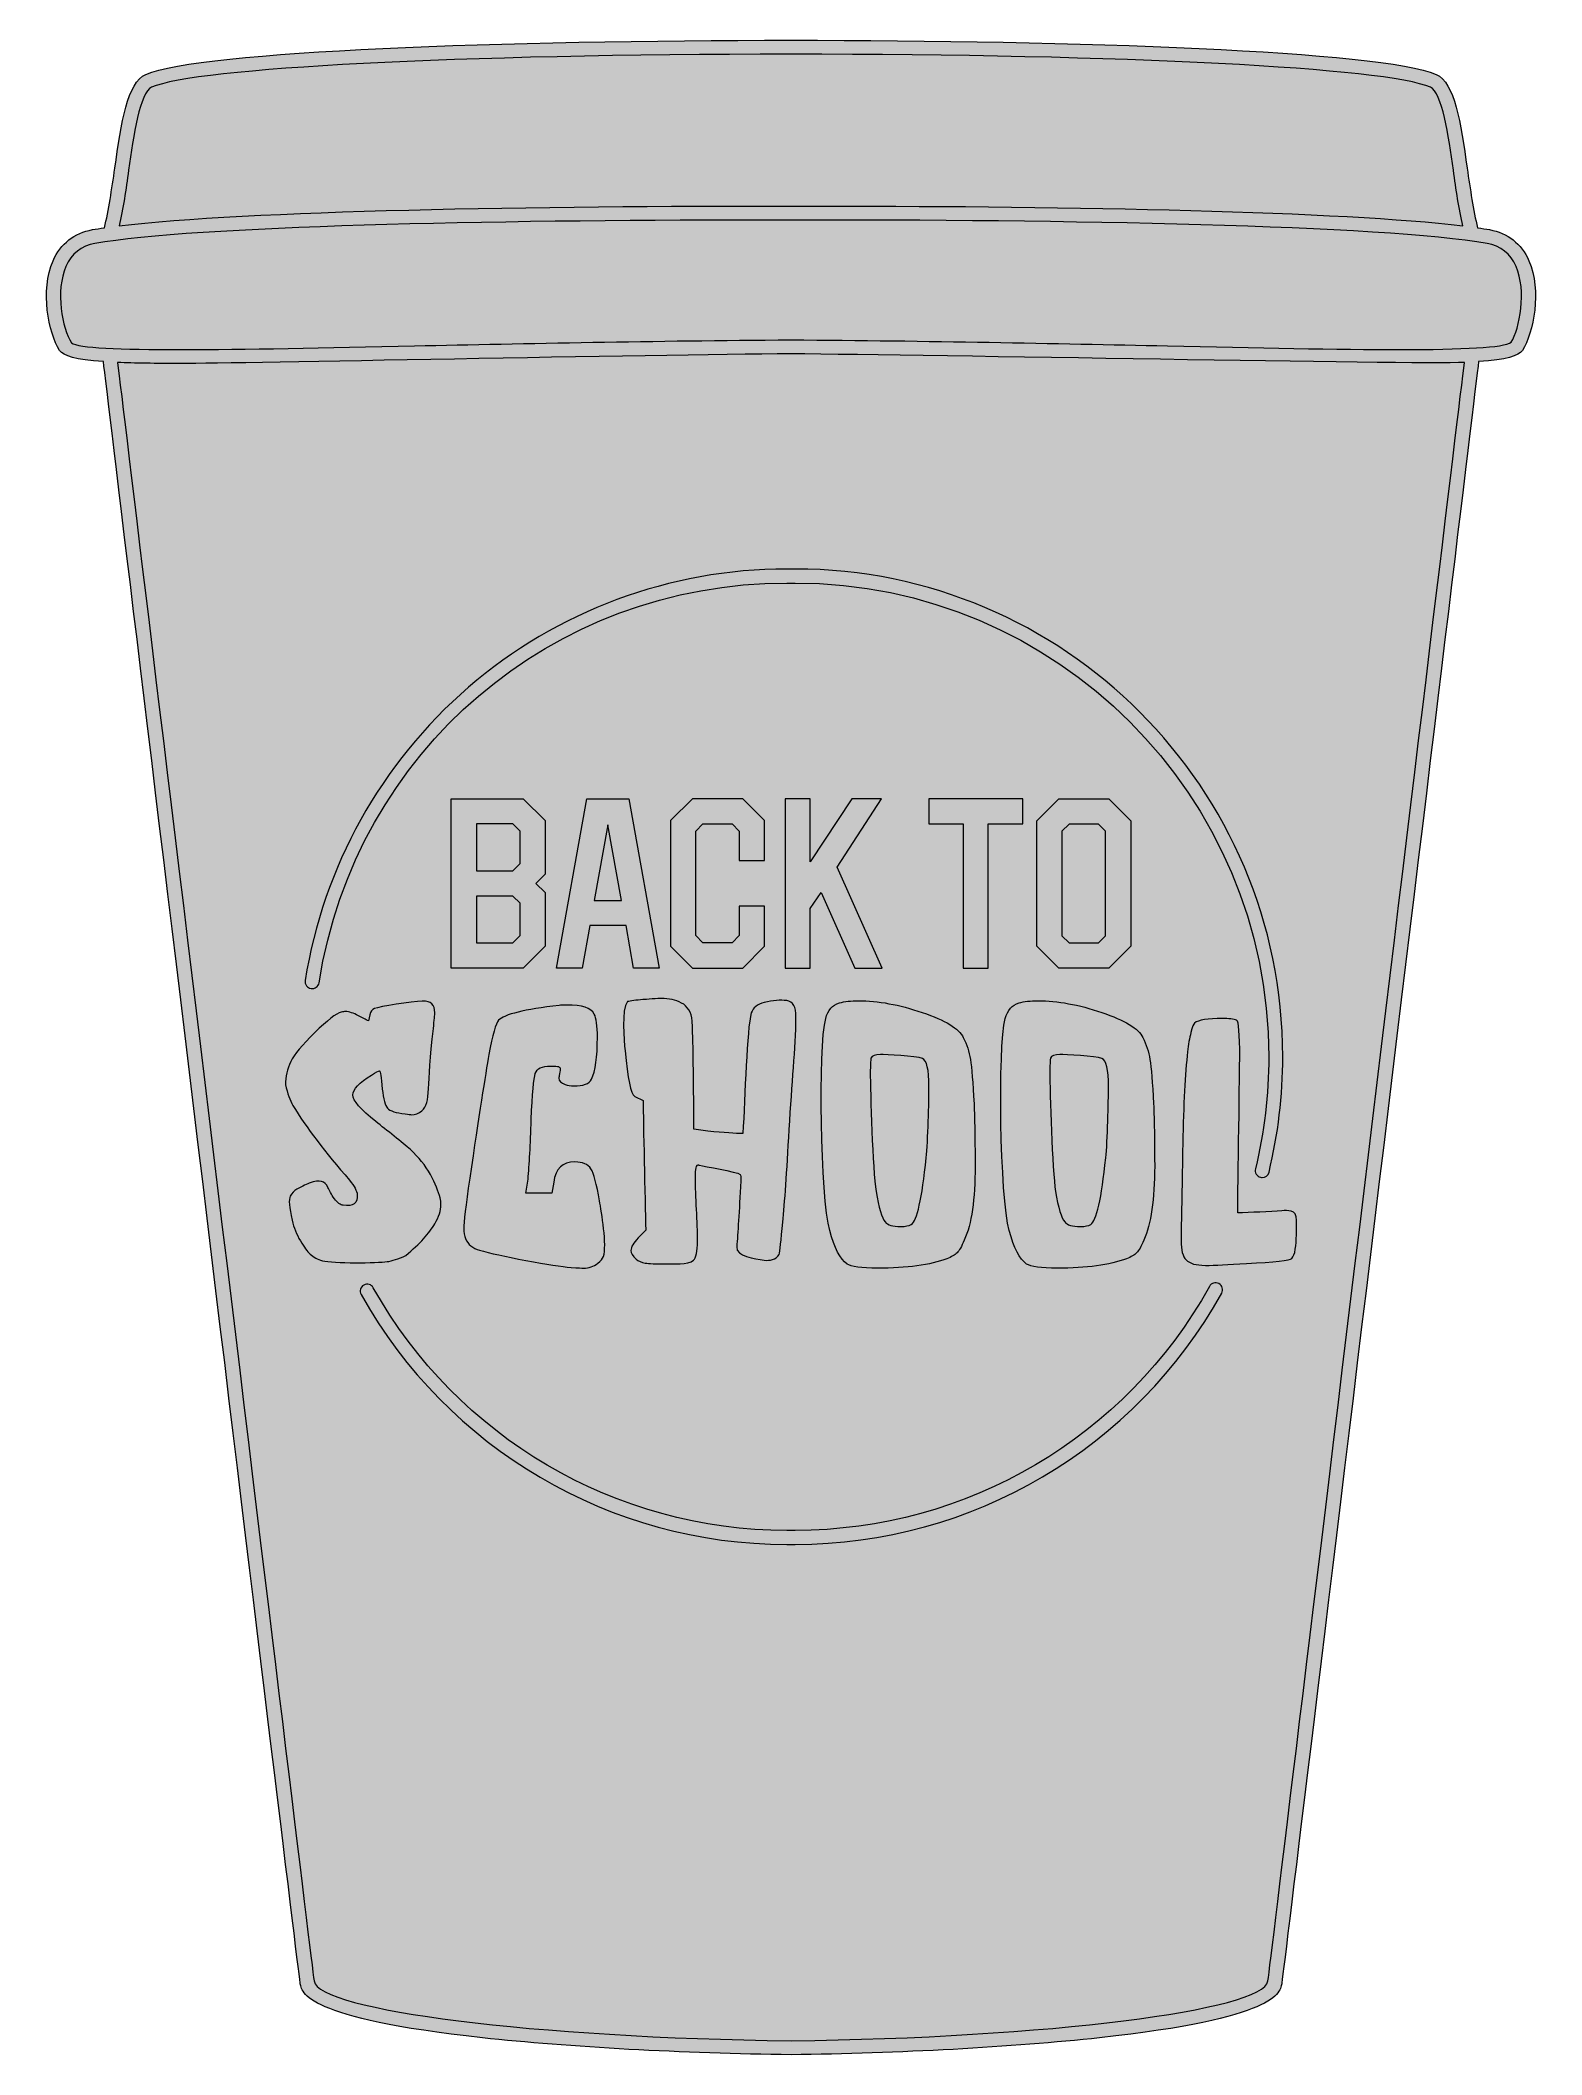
# Model space of a CAD drawing. Header units: inches. Extents: x -1.34 to 1.34, y -1.82 to 1.77.
import ezdxf

# ---------------------------------------------------------------- set-up
doc = ezdxf.new("R2010")
doc.units = ezdxf.units.IN
doc.header["$MEASUREMENT"] = 0
doc.layers.add('Design', color=7, linetype='Continuous', lineweight=0)

msp = doc.modelspace()

# ---------------------------------------------------------------- hatches: boundary and pattern name
at = {"layer": 'Design', "true_color": 0xf8e0c5, "transparency": 33554687}
h = msp.add_hatch(color=254, dxfattribs=at)
h.dxf.hatch_style = 2
edge = h.paths.add_edge_path()
edge.add_spline(control_points=[(1.3184, 1.3801), (1.305, 1.4108), (1.2807, 1.43), (1.2481, 1.4357), (1.2415, 1.4368), (1.2343, 1.4379), (1.2269, 1.439), (1.2191, 1.4698), (1.2136, 1.5081), (1.2082, 1.5454), (1.1965, 1.6274), (1.1863, 1.6982), (1.1526, 1.713), (1.0563, 1.7551), (0.5043, 1.774), (0, 1.774), (-0.5043, 1.774), (-1.0563, 1.7551), (-1.1526, 1.713), (-1.1863, 1.6982), (-1.1965, 1.6274), (-1.2082, 1.5454), (-1.2136, 1.5081), (-1.2191, 1.4698), (-1.2269, 1.439), (-1.2344, 1.4379), (-1.2415, 1.4368), (-1.2481, 1.4357), (-1.2807, 1.43), (-1.305, 1.4108), (-1.3184, 1.3801), (-1.3414, 1.3275), (-1.3271, 1.2514), (-1.3068, 1.2199), (-1.3002, 1.2098), (-1.2784, 1.2034), (-1.2286, 1.2), (-1.2126, 1.0673), (-0.8886, -1.6074), (-0.877, -1.6958), (-0.8747, -1.7133), (-0.8686, -1.7597), (-0.5513, -1.7941), (-0.3971, -1.8109), (-0.1911, -1.8222), (0.0001, -1.8243), (0.1911, -1.8222), (0.3971, -1.8109), (0.5513, -1.7941), (0.8686, -1.7597), (0.8747, -1.7133), (0.877, -1.6958), (0.8886, -1.6074), (1.2125, 1.067), (1.2286, 1.1999), (1.2785, 1.2034), (1.3002, 1.2098), (1.3068, 1.2199), (1.3271, 1.2514), (1.3414, 1.3275), (1.3184, 1.3801)], knot_values=[0, 0, 0, 0, 1, 1, 1, 2, 2, 2, 3, 3, 3, 4, 4, 4, 5, 5, 5, 6, 6, 6, 7, 7, 7, 8, 8, 8, 9, 9, 9, 10, 10, 10, 11, 11, 11, 12, 12, 12, 13, 13, 13, 14, 14, 14, 15, 15, 15, 16, 16, 16, 17, 17, 17, 18, 18, 18, 19, 19, 19, 20, 20, 20, 20], degree=3, periodic=0)
at = {"layer": 'Design', "true_color": 0x333333, "transparency": 33554687}
h = msp.add_hatch(color=250, dxfattribs=at)
h.dxf.hatch_style = 2
edge = h.paths.add_edge_path()
edge.add_spline(control_points=[(0.1429, -0.044), (0.1446, -0.0399), (0.1502, -0.0378), (0.1597, -0.0378), (0.168, -0.0378), (0.224, -0.0405), (0.2347, -0.0446), (0.2426, -0.0475), (0.2465, -0.0645), (0.2465, -0.0955), (0.2465, -0.1194), (0.2448, -0.1936), (0.2415, -0.2221), (0.2341, -0.2953), (0.2252, -0.335), (0.2149, -0.3412), (0.2107, -0.3437), (0.2045, -0.3449), (0.1963, -0.3449), (0.1818, -0.3449), (0.1725, -0.3422), (0.1684, -0.3368), (0.1622, -0.3298), (0.1567, -0.3116), (0.1519, -0.2823), (0.1458, -0.2443), (0.1417, -0.1042), (0.1417, -0.0682), (0.1417, -0.0545), (0.1421, -0.0465), (0.1429, -0.044)], knot_values=[0, 0, 0, 0, 1, 1, 1, 2, 2, 2, 3, 3, 3, 4, 4, 4, 5, 5, 5, 6, 6, 6, 7, 7, 7, 8, 8, 8, 9, 9, 9, 10, 10, 10, 10], degree=3, periodic=0)
edge = h.paths.add_edge_path()
edge.add_spline(control_points=[(0.1002, -0.4119), (0.1076, -0.4168), (0.1258, -0.4193), (0.1547, -0.4193), (0.2072, -0.4193), (0.2486, -0.4137), (0.2787, -0.4026), (0.287, -0.3993), (0.293, -0.3957), (0.2967, -0.392), (0.3004, -0.3883), (0.3048, -0.3807), (0.3097, -0.3691), (0.3226, -0.3406), (0.329, -0.2965), (0.329, -0.237), (0.329, -0.2184), (0.3283, -0.1494), (0.3271, -0.1259), (0.325, -0.0874), (0.3229, -0.0611), (0.3206, -0.0468), (0.3183, -0.0325), (0.3141, -0.0194), (0.3079, -0.0074), (0.3, 0.0087), (0.2755, 0.0237), (0.2344, 0.0375), (0.1933, 0.0514), (0.1553, 0.0583), (0.1206, 0.0583), (0.107, 0.0583), (0.0956, 0.0571), (0.0865, 0.0546), (0.0741, 0.0508), (0.066, 0.0416), (0.062, 0.0267), (0.0482, -0.0256), (0.0526, -0.2928), (0.0692, -0.3523), (0.0774, -0.3833), (0.0878, -0.4032), (0.1002, -0.4119)], knot_values=[0, 0, 0, 0, 1, 1, 1, 2, 2, 2, 3, 3, 3, 4, 4, 4, 5, 5, 5, 6, 6, 6, 7, 7, 7, 8, 8, 8, 9, 9, 9, 10, 10, 10, 11, 11, 11, 12, 12, 12, 13, 13, 13, 14, 14, 14, 14], degree=3, periodic=0)
edge = h.paths.add_edge_path()
edge.add_spline(control_points=[(0.0345, 0.1168), (0.0345, 0.1168), (-0.0104, 0.1168), (-0.0104, 0.1168), (-0.0104, 0.1168), (-0.0104, 0.4189), (-0.0104, 0.4189), (-0.0104, 0.4189), (0.0345, 0.4189), (0.0345, 0.4189), (0.0345, 0.4189), (0.0345, 0.3062), (0.0345, 0.3062), (0.0345, 0.3062), (0.1084, 0.4193), (0.1084, 0.4193), (0.1084, 0.4193), (0.1619, 0.4193), (0.1619, 0.4193), (0.1619, 0.4193), (0.0823, 0.2968), (0.0823, 0.2968), (0.0823, 0.2968), (0.1631, 0.1168), (0.1631, 0.1168), (0.1631, 0.1168), (0.1141, 0.1168), (0.1141, 0.1168), (0.1141, 0.1168), (0.0537, 0.2519), (0.0537, 0.2519), (0.0537, 0.2519), (0.0345, 0.2234), (0.0345, 0.2234), (0.0345, 0.2234), (0.0345, 0.1168), (0.0345, 0.1168)], knot_values=[0, 0, 0, 0, 1, 1, 1, 2, 2, 2, 3, 3, 3, 4, 4, 4, 5, 5, 5, 6, 6, 6, 7, 7, 7, 8, 8, 8, 9, 9, 9, 10, 10, 10, 11, 11, 11, 12, 12, 12, 12], degree=3, periodic=0)
edge = h.paths.add_edge_path()
edge.add_spline(control_points=[(-0.3516, 0.2377), (-0.3516, 0.2377), (-0.3271, 0.3728), (-0.3271, 0.3728), (-0.3271, 0.3728), (-0.303, 0.2377), (-0.303, 0.2377), (-0.303, 0.2377), (-0.3516, 0.2377), (-0.3516, 0.2377)], knot_values=[0, 0, 0, 0, 1, 1, 1, 2, 2, 2, 3, 3, 3, 3], degree=3, periodic=0)
edge = h.paths.add_edge_path()
edge.add_spline(control_points=[(-0.2813, 0.1168), (-0.2813, 0.1168), (-0.2356, 0.1168), (-0.2356, 0.1168), (-0.2356, 0.1168), (-0.2895, 0.4193), (-0.2895, 0.4193), (-0.2895, 0.4193), (-0.3646, 0.4193), (-0.3646, 0.4193), (-0.3646, 0.4193), (-0.4189, 0.1168), (-0.4189, 0.1168), (-0.4189, 0.1168), (-0.3732, 0.1168), (-0.3732, 0.1168), (-0.3732, 0.1168), (-0.3597, 0.1928), (-0.3597, 0.1928), (-0.3597, 0.1928), (-0.2948, 0.1928), (-0.2948, 0.1928), (-0.2948, 0.1928), (-0.2813, 0.1168), (-0.2813, 0.1168)], knot_values=[0, 0, 0, 0, 1, 1, 1, 2, 2, 2, 3, 3, 3, 4, 4, 4, 5, 5, 5, 6, 6, 6, 7, 7, 7, 8, 8, 8, 8], degree=3, periodic=0)
edge = h.paths.add_edge_path()
edge.add_spline(control_points=[(-0.0924, 0.3091), (-0.0924, 0.3091), (-0.0924, 0.3613), (-0.0924, 0.3613), (-0.0924, 0.3613), (-0.105, 0.3744), (-0.105, 0.3744), (-0.105, 0.3744), (-0.1573, 0.3744), (-0.1573, 0.3744), (-0.1573, 0.3744), (-0.1703, 0.3613), (-0.1703, 0.3613), (-0.1703, 0.3613), (-0.1703, 0.1748), (-0.1703, 0.1748), (-0.1703, 0.1748), (-0.1573, 0.1617), (-0.1573, 0.1617), (-0.1573, 0.1617), (-0.105, 0.1617), (-0.105, 0.1617), (-0.105, 0.1617), (-0.0924, 0.1748), (-0.0924, 0.1748), (-0.0924, 0.1748), (-0.0924, 0.227), (-0.0924, 0.227), (-0.0924, 0.227), (-0.0475, 0.227), (-0.0475, 0.227), (-0.0475, 0.227), (-0.0475, 0.156), (-0.0475, 0.156), (-0.0475, 0.156), (-0.0863, 0.1168), (-0.0863, 0.1168), (-0.0863, 0.1168), (-0.1761, 0.1168), (-0.1761, 0.1168), (-0.1761, 0.1168), (-0.2152, 0.156), (-0.2152, 0.156), (-0.2152, 0.156), (-0.2152, 0.3801), (-0.2152, 0.3801), (-0.2152, 0.3801), (-0.1761, 0.4193), (-0.1761, 0.4193), (-0.1761, 0.4193), (-0.0863, 0.4193), (-0.0863, 0.4193), (-0.0863, 0.4193), (-0.0475, 0.3801), (-0.0475, 0.3801), (-0.0475, 0.3801), (-0.0475, 0.3091), (-0.0475, 0.3091), (-0.0475, 0.3091), (-0.0924, 0.3091), (-0.0924, 0.3091)], knot_values=[0, 0, 0, 0, 1, 1, 1, 2, 2, 2, 3, 3, 3, 4, 4, 4, 5, 5, 5, 6, 6, 6, 7, 7, 7, 8, 8, 8, 9, 9, 9, 10, 10, 10, 11, 11, 11, 12, 12, 12, 13, 13, 13, 14, 14, 14, 15, 15, 15, 16, 16, 16, 17, 17, 17, 18, 18, 18, 19, 19, 19, 20, 20, 20, 20], degree=3, periodic=0)
edge = h.paths.add_edge_path()
edge.add_spline(control_points=[(-0.7218, -0.4077), (-0.7381, -0.41), (-0.8188, -0.4111), (-0.8374, -0.406), (-0.846, -0.4036), (-0.8533, -0.3997), (-0.8591, -0.3943), (-0.8641, -0.3896), (-0.87, -0.3816), (-0.8767, -0.3703), (-0.8834, -0.3591), (-0.8883, -0.3469), (-0.8914, -0.3338), (-0.8966, -0.3105), (-0.8977, -0.2961), (-0.8948, -0.2907), (-0.892, -0.2853), (-0.888, -0.2811), (-0.8829, -0.2783), (-0.8737, -0.2731), (-0.8635, -0.2684), (-0.8594, -0.2669), (-0.8429, -0.2609), (-0.8322, -0.2636), (-0.8273, -0.275), (-0.8252, -0.2809), (-0.8214, -0.2876), (-0.8157, -0.2952), (-0.8101, -0.3028), (-0.805, -0.3067), (-0.8004, -0.307), (-0.7821, -0.3098), (-0.7736, -0.3032), (-0.7749, -0.2875), (-0.7755, -0.2816), (-0.7802, -0.2731), (-0.7888, -0.2621), (-0.8324, -0.2125), (-0.8661, -0.168), (-0.89, -0.1286), (-0.8955, -0.1196), (-0.8999, -0.1074), (-0.9031, -0.0918), (-0.9031, -0.0774), (-0.9, -0.0635), (-0.8938, -0.0503), (-0.8881, -0.0379), (-0.8738, -0.0206), (-0.8511, 0.0015), (-0.8283, 0.0236), (-0.8126, 0.0357), (-0.8039, 0.0377), (-0.8006, 0.0386), (-0.7979, 0.039), (-0.7959, 0.039), (-0.7893, 0.039), (-0.7817, 0.0363), (-0.7729, 0.0315), (-0.767, 0.0283), (-0.7594, 0.0246), (-0.755, 0.0222), (-0.755, 0.0222), (-0.7525, 0.0334), (-0.7525, 0.0334), (-0.7512, 0.0392), (-0.7484, 0.0429), (-0.7441, 0.0446), (-0.7368, 0.0473), (-0.6762, 0.0576), (-0.6588, 0.0576), (-0.6506, 0.0576), (-0.6448, 0.056), (-0.6415, 0.0529), (-0.6382, 0.0498), (-0.6365, 0.0444), (-0.6365, 0.0365), (-0.6365, 0.0336), (-0.6374, 0.0243), (-0.639, 0.0086), (-0.652, -0.0967), (-0.6422, -0.1227), (-0.6595, -0.1384), (-0.6653, -0.1429), (-0.6715, -0.1452), (-0.6781, -0.1452), (-0.6797, -0.1452), (-0.6834, -0.1448), (-0.6892, -0.1439), (-0.7062, -0.1419), (-0.7167, -0.1385), (-0.7209, -0.1337), (-0.725, -0.1289), (-0.7284, -0.1175), (-0.7302, -0.0993), (-0.7322, -0.0778), (-0.7335, -0.067), (-0.7351, -0.067), (-0.7368, -0.067), (-0.7415, -0.0695), (-0.7494, -0.0745), (-0.7717, -0.0881), (-0.7829, -0.0999), (-0.7829, -0.1098), (-0.7829, -0.1197), (-0.7692, -0.1357), (-0.7419, -0.1576), (-0.7228, -0.1726), (-0.6941, -0.195), (-0.6801, -0.2076), (-0.6652, -0.221), (-0.6533, -0.2359), (-0.6444, -0.2521), (-0.6356, -0.2684), (-0.6297, -0.2823), (-0.6269, -0.2939), (-0.626, -0.2976), (-0.6256, -0.3015), (-0.6256, -0.3054), (-0.6256, -0.3163), (-0.6292, -0.3279), (-0.6364, -0.3401), (-0.6461, -0.3568), (-0.6633, -0.3756), (-0.688, -0.3966), (-0.7016, -0.4028), (-0.7129, -0.4065), (-0.7218, -0.4077)], knot_values=[0, 0, 0, 0, 1, 1, 1, 2, 2, 2, 3, 3, 3, 4, 4, 4, 5, 5, 5, 6, 6, 6, 7, 7, 7, 8, 8, 8, 9, 9, 9, 10, 10, 10, 11, 11, 11, 12, 12, 12, 13, 13, 13, 14, 14, 14, 15, 15, 15, 16, 16, 16, 17, 17, 17, 18, 18, 18, 19, 19, 19, 20, 20, 20, 21, 21, 21, 22, 22, 22, 23, 23, 23, 24, 24, 24, 25, 25, 25, 26, 26, 26, 27, 27, 27, 28, 28, 28, 29, 29, 29, 30, 30, 30, 31, 31, 31, 32, 32, 32, 33, 33, 33, 34, 34, 34, 35, 35, 35, 36, 36, 36, 37, 37, 37, 38, 38, 38, 39, 39, 39, 40, 40, 40, 41, 41, 41, 42, 42, 42, 42], degree=3, periodic=0)
edge = h.paths.add_edge_path()
edge.add_spline(control_points=[(0.4841, 0.3613), (0.4841, 0.3613), (0.4968, 0.374), (0.4968, 0.374), (0.4968, 0.374), (0.5495, 0.374), (0.5495, 0.374), (0.5495, 0.374), (0.5621, 0.3613), (0.5621, 0.3613), (0.5621, 0.3613), (0.5621, 0.1744), (0.5621, 0.1744), (0.5621, 0.1744), (0.5495, 0.1617), (0.5495, 0.1617), (0.5495, 0.1617), (0.4968, 0.1617), (0.4968, 0.1617), (0.4968, 0.1617), (0.4841, 0.1744), (0.4841, 0.1744), (0.4841, 0.1744), (0.4841, 0.3613), (0.4841, 0.3613)], knot_values=[0, 0, 0, 0, 1, 1, 1, 2, 2, 2, 3, 3, 3, 4, 4, 4, 5, 5, 5, 6, 6, 6, 7, 7, 7, 8, 8, 8, 8], degree=3, periodic=0)
edge = h.paths.add_edge_path()
edge.add_spline(control_points=[(0.5678, 0.1168), (0.5678, 0.1168), (0.607, 0.156), (0.607, 0.156), (0.607, 0.156), (0.607, 0.3797), (0.607, 0.3797), (0.607, 0.3797), (0.5678, 0.4189), (0.5678, 0.4189), (0.5678, 0.4189), (0.4784, 0.4189), (0.4784, 0.4189), (0.4784, 0.4189), (0.4392, 0.3797), (0.4392, 0.3797), (0.4392, 0.3797), (0.4392, 0.156), (0.4392, 0.156), (0.4392, 0.156), (0.4784, 0.1168), (0.4784, 0.1168), (0.4784, 0.1168), (0.5678, 0.1168), (0.5678, 0.1168)], knot_values=[0, 0, 0, 0, 1, 1, 1, 2, 2, 2, 3, 3, 3, 4, 4, 4, 5, 5, 5, 6, 6, 6, 7, 7, 7, 8, 8, 8, 8], degree=3, periodic=0)
edge = h.paths.add_edge_path()
edge.add_spline(control_points=[(0.3523, 0.1168), (0.3523, 0.1168), (0.3074, 0.1168), (0.3074, 0.1168), (0.3074, 0.1168), (0.3074, 0.3744), (0.3074, 0.3744), (0.3074, 0.3744), (0.2462, 0.3744), (0.2462, 0.3744), (0.2462, 0.3744), (0.2462, 0.4193), (0.2462, 0.4193), (0.2462, 0.4193), (0.414, 0.4193), (0.414, 0.4193), (0.414, 0.4193), (0.414, 0.3744), (0.414, 0.3744), (0.414, 0.3744), (0.3523, 0.3744), (0.3523, 0.3744), (0.3523, 0.3744), (0.3523, 0.1168), (0.3523, 0.1168)], knot_values=[0, 0, 0, 0, 1, 1, 1, 2, 2, 2, 3, 3, 3, 4, 4, 4, 5, 5, 5, 6, 6, 6, 7, 7, 7, 8, 8, 8, 8], degree=3, periodic=0)
edge = h.paths.add_edge_path()
edge.add_spline(control_points=[(0.4638, -0.044), (0.4654, -0.0399), (0.471, -0.0378), (0.4805, -0.0378), (0.4888, -0.0378), (0.5449, -0.0405), (0.5555, -0.0446), (0.5634, -0.0475), (0.5673, -0.0645), (0.5673, -0.0955), (0.5673, -0.1194), (0.5657, -0.1936), (0.5624, -0.2221), (0.5549, -0.2953), (0.546, -0.335), (0.5357, -0.3412), (0.5316, -0.3437), (0.5254, -0.3449), (0.5171, -0.3449), (0.5026, -0.3449), (0.4933, -0.3422), (0.4892, -0.3368), (0.483, -0.3298), (0.4775, -0.3116), (0.4728, -0.2823), (0.4666, -0.2443), (0.4625, -0.1042), (0.4625, -0.0682), (0.4625, -0.0545), (0.463, -0.0465), (0.4638, -0.044)], knot_values=[0, 0, 0, 0, 1, 1, 1, 2, 2, 2, 3, 3, 3, 4, 4, 4, 5, 5, 5, 6, 6, 6, 7, 7, 7, 8, 8, 8, 9, 9, 9, 10, 10, 10, 10], degree=3, periodic=0)
edge = h.paths.add_edge_path()
edge.add_spline(control_points=[(0.421, -0.4119), (0.4284, -0.4168), (0.4466, -0.4193), (0.4756, -0.4193), (0.5281, -0.4193), (0.5694, -0.4137), (0.5996, -0.4026), (0.6078, -0.3993), (0.6138, -0.3957), (0.6176, -0.392), (0.6213, -0.3883), (0.6256, -0.3807), (0.6306, -0.3691), (0.6434, -0.3406), (0.6498, -0.2965), (0.6498, -0.237), (0.6498, -0.2184), (0.6492, -0.1494), (0.6479, -0.1259), (0.6459, -0.0874), (0.6437, -0.0611), (0.6414, -0.0468), (0.6392, -0.0325), (0.6349, -0.0194), (0.6287, -0.0074), (0.6209, 0.0087), (0.5964, 0.0237), (0.5552, 0.0375), (0.5141, 0.0514), (0.4762, 0.0583), (0.4415, 0.0583), (0.4278, 0.0583), (0.4165, 0.0571), (0.4074, 0.0546), (0.395, 0.0508), (0.3868, 0.0416), (0.3829, 0.0267), (0.3691, -0.0256), (0.3734, -0.2928), (0.39, -0.3523), (0.3983, -0.3833), (0.4086, -0.4032), (0.421, -0.4119)], knot_values=[0, 0, 0, 0, 1, 1, 1, 2, 2, 2, 3, 3, 3, 4, 4, 4, 5, 5, 5, 6, 6, 6, 7, 7, 7, 8, 8, 8, 9, 9, 9, 10, 10, 10, 11, 11, 11, 12, 12, 12, 13, 13, 13, 14, 14, 14, 14], degree=3, periodic=0)
edge = h.paths.add_edge_path()
edge.add_spline(control_points=[(0.9031, -0.3338), (0.9031, -0.3503), (0.9035, -0.3702), (0.9011, -0.3853), (0.8998, -0.3937), (0.8977, -0.3992), (0.8951, -0.4019), (0.8917, -0.4052), (0.8646, -0.4083), (0.8136, -0.4112), (0.7481, -0.4144), (0.7197, -0.4186), (0.7059, -0.4044), (0.7, -0.3983), (0.697, -0.3871), (0.6969, -0.3707), (0.6969, -0.369), (0.697, -0.3673), (0.697, -0.3655), (0.6977, -0.3242), (0.6987, -0.268), (0.7, -0.1971), (0.7014, -0.1262), (0.7042, -0.0714), (0.7086, -0.0328), (0.71, -0.02), (0.712, -0.0086), (0.7145, 0.0015), (0.717, 0.0115), (0.7193, 0.0172), (0.7212, 0.0185), (0.7279, 0.0239), (0.7444, 0.0266), (0.7708, 0.0266), (0.7824, 0.0266), (0.7909, 0.0255), (0.7963, 0.0235), (0.8, 0.0214), (0.8018, -0.0007), (0.8018, -0.0429), (0.8018, -0.0511), (0.7987, -0.2779), (0.7981, -0.3206), (0.8201, -0.3198), (0.8557, -0.3184), (0.8773, -0.3169), (0.8822, -0.3162), (0.8877, -0.3165), (0.8939, -0.3176), (0.9, -0.3188), (0.9031, -0.3242), (0.9031, -0.3338)], knot_values=[0, 0, 0, 0, 1, 1, 1, 2, 2, 2, 3, 3, 3, 4, 4, 4, 5, 5, 5, 6, 6, 6, 7, 7, 7, 8, 8, 8, 9, 9, 9, 10, 10, 10, 11, 11, 11, 12, 12, 12, 13, 13, 13, 14, 14, 14, 15, 15, 15, 16, 16, 16, 17, 17, 17, 17], degree=3, periodic=0)
edge = h.paths.add_edge_path()
edge.add_spline(control_points=[(-0.4842, 0.3034), (-0.4842, 0.3034), (-0.4972, 0.2903), (-0.4972, 0.2903), (-0.4972, 0.2903), (-0.5621, 0.2903), (-0.5621, 0.2903), (-0.5621, 0.2903), (-0.5621, 0.3744), (-0.5621, 0.3744), (-0.5621, 0.3744), (-0.4972, 0.3744), (-0.4972, 0.3744), (-0.4972, 0.3744), (-0.4842, 0.3613), (-0.4842, 0.3613), (-0.4842, 0.3613), (-0.4842, 0.3034), (-0.4842, 0.3034)], knot_values=[0, 0, 0, 0, 1, 1, 1, 2, 2, 2, 3, 3, 3, 4, 4, 4, 5, 5, 5, 6, 6, 6, 6], degree=3, periodic=0)
edge = h.paths.add_edge_path()
edge.add_spline(control_points=[(-0.4842, 0.1748), (-0.4842, 0.1748), (-0.4972, 0.1617), (-0.4972, 0.1617), (-0.4972, 0.1617), (-0.5621, 0.1617), (-0.5621, 0.1617), (-0.5621, 0.1617), (-0.5621, 0.2454), (-0.5621, 0.2454), (-0.5621, 0.2454), (-0.4972, 0.2454), (-0.4972, 0.2454), (-0.4972, 0.2454), (-0.4842, 0.2328), (-0.4842, 0.2328), (-0.4842, 0.2328), (-0.4842, 0.1748), (-0.4842, 0.1748)], knot_values=[0, 0, 0, 0, 1, 1, 1, 2, 2, 2, 3, 3, 3, 4, 4, 4, 5, 5, 5, 6, 6, 6, 6], degree=3, periodic=0)
edge = h.paths.add_edge_path()
edge.add_spline(control_points=[(-0.4393, 0.3801), (-0.4393, 0.3801), (-0.4785, 0.4191), (-0.4785, 0.4191), (-0.4785, 0.4191), (-0.607, 0.4191), (-0.607, 0.4191), (-0.607, 0.4191), (-0.607, 0.1168), (-0.607, 0.1168), (-0.607, 0.1168), (-0.4785, 0.1168), (-0.4785, 0.1168), (-0.4785, 0.1168), (-0.4393, 0.156), (-0.4393, 0.156), (-0.4393, 0.156), (-0.4393, 0.2515), (-0.4393, 0.2515), (-0.4393, 0.2515), (-0.456, 0.2679), (-0.456, 0.2679), (-0.456, 0.2679), (-0.4393, 0.2846), (-0.4393, 0.2846), (-0.4393, 0.2846), (-0.4393, 0.3801), (-0.4393, 0.3801)], knot_values=[0, 0, 0, 0, 1, 1, 1, 2, 2, 2, 3, 3, 3, 4, 4, 4, 5, 5, 5, 6, 6, 6, 7, 7, 7, 8, 8, 8, 9, 9, 9, 9], degree=3, periodic=0)
edge = h.paths.add_edge_path()
edge.add_spline(control_points=[(-0.0969, -0.3811), (-0.0952, -0.3579), (-0.0927, -0.3188), (-0.0895, -0.2636), (-0.0895, -0.2566), (-0.0899, -0.2526), (-0.0907, -0.2518), (-0.0969, -0.2472), (-0.1557, -0.2375), (-0.1633, -0.2351), (-0.1633, -0.2351), (-0.1645, -0.2351), (-0.1645, -0.2351), (-0.1649, -0.2349), (-0.1654, -0.2346), (-0.1657, -0.2345), (-0.169, -0.2345), (-0.1707, -0.2419), (-0.1707, -0.2568), (-0.1707, -0.2899), (-0.167, -0.339), (-0.167, -0.3709), (-0.167, -0.3895), (-0.1695, -0.4009), (-0.1744, -0.4053), (-0.1834, -0.4131), (-0.2113, -0.4118), (-0.224, -0.4118), (-0.2418, -0.4118), (-0.254, -0.4113), (-0.2606, -0.4102), (-0.2672, -0.4092), (-0.2726, -0.4068), (-0.2767, -0.4031), (-0.2829, -0.3973), (-0.286, -0.3922), (-0.286, -0.3876), (-0.286, -0.3814), (-0.2817, -0.374), (-0.273, -0.3653), (-0.273, -0.3653), (-0.2594, -0.3516), (-0.2594, -0.3516), (-0.2612, -0.2942), (-0.2637, -0.1588), (-0.2643, -0.1197), (-0.2643, -0.1197), (-0.2792, -0.1129), (-0.2792, -0.1129), (-0.2861, -0.1079), (-0.2919, -0.0806), (-0.2965, -0.031), (-0.2982, -0.0134), (-0.3034, 0.0433), (-0.2923, 0.0567), (-0.2862, 0.0581), (-0.2769, 0.0593), (-0.2646, 0.0603), (-0.2593, 0.0607), (-0.2368, 0.0625), (-0.2315, 0.0625), (-0.2182, 0.0625), (-0.2062, 0.0598), (-0.1955, 0.0543), (-0.1848, 0.0488), (-0.1783, 0.0379), (-0.1763, 0.0218), (-0.1747, -0.0318), (-0.1741, -0.0641), (-0.1735, -0.171), (-0.1735, -0.171), (-0.1484, -0.1749), (-0.1484, -0.1749), (-0.1197, -0.1775), (-0.099, -0.1788), (-0.0861, -0.1788), (-0.0818, -0.1138), (-0.0793, 0.0079), (-0.0709, 0.0365), (-0.068, 0.046), (-0.0603, 0.0522), (-0.0479, 0.0551), (-0.0322, 0.059), (-0.0188, 0.0602), (-0.0077, 0.0586), (0.0035, 0.057), (0.009, 0.0473), (0.0088, 0.0294), (0.0084, -0.029), (0.0016, -0.086), (-0.0032, -0.1719), (-0.0075, -0.2486), (-0.0113, -0.3036), (-0.0146, -0.3369), (-0.0178, -0.3703), (-0.0201, -0.3896), (-0.0213, -0.395), (-0.0274, -0.4042), (-0.0371, -0.4064), (-0.0479, -0.405), (-0.0648, -0.403), (-0.0985, -0.398), (-0.0969, -0.3811)], knot_values=[0, 0, 0, 0, 1, 1, 1, 2, 2, 2, 3, 3, 3, 4, 4, 4, 5, 5, 5, 6, 6, 6, 7, 7, 7, 8, 8, 8, 9, 9, 9, 10, 10, 10, 11, 11, 11, 12, 12, 12, 13, 13, 13, 14, 14, 14, 15, 15, 15, 16, 16, 16, 17, 17, 17, 18, 18, 18, 19, 19, 19, 20, 20, 20, 21, 21, 21, 22, 22, 22, 23, 23, 23, 24, 24, 24, 25, 25, 25, 26, 26, 26, 27, 27, 27, 28, 28, 28, 29, 29, 29, 30, 30, 30, 31, 31, 31, 32, 32, 32, 33, 33, 33, 34, 34, 34, 34], degree=3, periodic=0)
edge = h.paths.add_edge_path()
edge.add_spline(control_points=[(-0.5815, -0.3666), (-0.5837, -0.3613), (-0.5846, -0.3552), (-0.5846, -0.3486), (-0.5846, -0.3379), (-0.5811, -0.3079), (-0.5741, -0.2587), (-0.5576, -0.1467), (-0.5461, -0.073), (-0.5397, -0.0377), (-0.5333, -0.0023), (-0.5276, 0.018), (-0.5226, 0.0234), (-0.5123, 0.0341), (-0.4761, 0.043), (-0.4141, 0.0501), (-0.4112, 0.0505), (-0.4067, 0.0507), (-0.4005, 0.0507), (-0.3732, 0.0507), (-0.3569, 0.0453), (-0.3515, 0.0345), (-0.3478, 0.0275), (-0.3459, 0.0137), (-0.3459, -0.007), (-0.3459, -0.0421), (-0.3491, -0.0673), (-0.3565, -0.082), (-0.3604, -0.09), (-0.3711, -0.0938), (-0.3881, -0.0938), (-0.3939, -0.0938), (-0.399, -0.093), (-0.4036, -0.0913), (-0.411, -0.0884), (-0.4147, -0.0847), (-0.4147, -0.0802), (-0.4147, -0.0789), (-0.4143, -0.0762), (-0.4135, -0.0721), (-0.4127, -0.0671), (-0.4123, -0.0644), (-0.4123, -0.064), (-0.4123, -0.0616), (-0.4133, -0.06), (-0.4154, -0.0594), (-0.4174, -0.0588), (-0.4222, -0.0585), (-0.4296, -0.0585), (-0.4449, -0.0585), (-0.454, -0.0628), (-0.4569, -0.0715), (-0.4598, -0.0802), (-0.4623, -0.1076), (-0.4643, -0.1539), (-0.4656, -0.199), (-0.4674, -0.2345), (-0.4699, -0.2606), (-0.4699, -0.2606), (-0.4737, -0.2854), (-0.4737, -0.2854), (-0.4737, -0.2854), (-0.4271, -0.2854), (-0.4271, -0.2854), (-0.4271, -0.2854), (-0.424, -0.2655), (-0.424, -0.2655), (-0.4207, -0.2416), (-0.4081, -0.2296), (-0.3862, -0.2296), (-0.3722, -0.2296), (-0.3626, -0.2337), (-0.3574, -0.242), (-0.3522, -0.2503), (-0.3472, -0.2693), (-0.3422, -0.299), (-0.3388, -0.3191), (-0.3284, -0.3792), (-0.3351, -0.3982), (-0.3365, -0.4024), (-0.3399, -0.4065), (-0.3453, -0.4106), (-0.3527, -0.4164), (-0.3612, -0.4193), (-0.3707, -0.4193), (-0.3732, -0.4193), (-0.3806, -0.4189), (-0.393, -0.4181), (-0.4096, -0.4168), (-0.4364, -0.4127), (-0.4737, -0.4057), (-0.5108, -0.3986), (-0.5385, -0.3924), (-0.5567, -0.3871), (-0.5687, -0.3838), (-0.5772, -0.3771), (-0.5815, -0.3666)], knot_values=[0, 0, 0, 0, 1, 1, 1, 2, 2, 2, 3, 3, 3, 4, 4, 4, 5, 5, 5, 6, 6, 6, 7, 7, 7, 8, 8, 8, 9, 9, 9, 10, 10, 10, 11, 11, 11, 12, 12, 12, 13, 13, 13, 14, 14, 14, 15, 15, 15, 16, 16, 16, 17, 17, 17, 18, 18, 18, 19, 19, 19, 20, 20, 20, 21, 21, 21, 22, 22, 22, 23, 23, 23, 24, 24, 24, 25, 25, 25, 26, 26, 26, 27, 27, 27, 28, 28, 28, 29, 29, 29, 30, 30, 30, 31, 31, 31, 32, 32, 32, 32], degree=3, periodic=0)
edge = h.paths.add_edge_path()
edge.add_spline(control_points=[(-0.868, 0.0945), (-0.8362, 0.2973), (-0.7326, 0.4833), (-0.5763, 0.6182), (-0.4183, 0.7545), (-0.2163, 0.8295), (-0.0074, 0.8295), (-0.0074, 0.8295), (0.0074, 0.8295), (0.0074, 0.8295), (0.4878, 0.8295), (0.8786, 0.4387), (0.8786, -0.0416), (0.8786, -0.1113), (0.8703, -0.1807), (0.8541, -0.2478), (0.8527, -0.2536), (0.8475, -0.2574), (0.8419, -0.2574), (0.8409, -0.2574), (0.8399, -0.2573), (0.839, -0.257), (0.8322, -0.2554), (0.8281, -0.2487), (0.8298, -0.2419), (0.8456, -0.1768), (0.8536, -0.1094), (0.8536, -0.0416), (0.8536, 0.425), (0.474, 0.8045), (0.0074, 0.8045), (0.0074, 0.8045), (-0.0074, 0.8045), (-0.0074, 0.8045), (-0.4269, 0.8045), (-0.7784, 0.5043), (-0.8433, 0.0906), (-0.8444, 0.0838), (-0.8508, 0.0791), (-0.8576, 0.0802), (-0.8644, 0.0813), (-0.8691, 0.0877), (-0.868, 0.0945)], knot_values=[0, 0, 0, 0, 1, 1, 1, 2, 2, 2, 3, 3, 3, 4, 4, 4, 5, 5, 5, 6, 6, 6, 7, 7, 7, 8, 8, 8, 9, 9, 9, 10, 10, 10, 11, 11, 11, 12, 12, 12, 13, 13, 13, 14, 14, 14, 14], degree=3, periodic=0)
edge = h.paths.add_edge_path()
edge.add_spline(control_points=[(0.7696, -0.464), (0.6158, -0.7408), (0.3238, -0.9128), (0.0074, -0.9128), (0.0074, -0.9128), (-0.0074, -0.9128), (-0.0074, -0.9128), (-0.3226, -0.9128), (-0.614, -0.7418), (-0.7681, -0.4666), (-0.7715, -0.4606), (-0.7693, -0.4529), (-0.7633, -0.4496), (-0.7573, -0.4462), (-0.7497, -0.4483), (-0.7463, -0.4544), (-0.5966, -0.7217), (-0.3135, -0.8878), (-0.0074, -0.8878), (-0.0074, -0.8878), (0.0074, -0.8878), (0.0074, -0.8878), (0.3147, -0.8878), (0.5984, -0.7208), (0.7477, -0.4519), (0.7511, -0.4458), (0.7586, -0.4436), (0.7647, -0.447), (0.7707, -0.4503), (0.7729, -0.458), (0.7696, -0.464)], knot_values=[0, 0, 0, 0, 1, 1, 1, 2, 2, 2, 3, 3, 3, 4, 4, 4, 5, 5, 5, 6, 6, 6, 7, 7, 7, 8, 8, 8, 9, 9, 9, 10, 10, 10, 10], degree=3, periodic=0)
edge = h.paths.add_edge_path()
edge.add_spline(control_points=[(1.2866, 1.2345), (1.2621, 1.2153), (0.9889, 1.2212), (0.6726, 1.2281), (0.4731, 1.2324), (0.2471, 1.2373), (-0.0001, 1.2388), (-0.2471, 1.2373), (-0.4731, 1.2324), (-0.6726, 1.2281), (-0.9889, 1.2212), (-1.262, 1.2153), (-1.2858, 1.2335), (-1.3023, 1.259), (-1.3146, 1.3265), (-1.2955, 1.3701), (-1.2855, 1.393), (-1.2681, 1.4068), (-1.2437, 1.411), (-1.0669, 1.442), (-0.5312, 1.4528), (-0.0654, 1.4528), (-0.0654, 1.4528), (0, 1.4528), (0, 1.4528), (0.48, 1.4538), (1.0586, 1.4434), (1.2437, 1.411), (1.2681, 1.4068), (1.2855, 1.393), (1.2955, 1.3701), (1.3146, 1.3265), (1.3023, 1.259), (1.2866, 1.2345)], knot_values=[0, 0, 0, 0, 1, 1, 1, 2, 2, 2, 3, 3, 3, 4, 4, 4, 5, 5, 5, 6, 6, 6, 7, 7, 7, 8, 8, 8, 9, 9, 9, 10, 10, 10, 11, 11, 11, 11], degree=3, periodic=0)
edge = h.paths.add_edge_path()
edge.add_spline(control_points=[(0.8522, -1.6925), (0.8453, -1.7453), (0.4549, -1.7942), (0.0001, -1.7993), (-0.4549, -1.7942), (-0.8453, -1.7453), (-0.8522, -1.6925), (-0.8637, -1.6051), (-1.1816, 1.0196), (-1.2033, 1.1985), (-1.1733, 1.1972), (-1.1357, 1.1966), (-1.0885, 1.1966), (-0.9932, 1.1966), (-0.2467, 1.2123), (-0.0001, 1.2138), (0.2467, 1.2123), (1.113, 1.1945), (1.2033, 1.1985), (1.1816, 1.0197), (0.8637, -1.6051), (0.8522, -1.6925)], knot_values=[0, 0, 0, 0, 1, 1, 1, 2, 2, 2, 3, 3, 3, 4, 4, 4, 5, 5, 5, 6, 6, 6, 7, 7, 7, 7], degree=3, periodic=0)
edge = h.paths.add_edge_path()
edge.add_spline(control_points=[(-1.1835, 1.5418), (-1.1746, 1.6038), (-1.1636, 1.6809), (-1.1426, 1.6901), (-1.0633, 1.7247), (-0.5935, 1.749), (0, 1.749), (0.5935, 1.749), (1.0633, 1.7247), (1.1426, 1.6901), (1.1636, 1.6809), (1.1746, 1.6038), (1.1835, 1.5418), (1.1884, 1.5077), (1.1934, 1.4726), (1.2003, 1.4425), (0.9869, 1.4685), (0.496, 1.4778), (0.0651, 1.4778), (0.0651, 1.4778), (0, 1.4778), (0, 1.4778), (-0.4455, 1.4788), (-0.976, 1.4698), (-1.2003, 1.4425), (-1.1934, 1.4726), (-1.1884, 1.5077), (-1.1835, 1.5418)], knot_values=[0, 0, 0, 0, 1, 1, 1, 2, 2, 2, 3, 3, 3, 4, 4, 4, 5, 5, 5, 6, 6, 6, 7, 7, 7, 8, 8, 8, 9, 9, 9, 9], degree=3, periodic=0)
edge = h.paths.add_edge_path()
edge.add_spline(control_points=[(1.3184, 1.3801), (1.305, 1.4108), (1.2807, 1.43), (1.2481, 1.4357), (1.2415, 1.4368), (1.2343, 1.4379), (1.2269, 1.439), (1.2191, 1.4698), (1.2136, 1.5081), (1.2082, 1.5454), (1.1965, 1.6274), (1.1863, 1.6982), (1.1526, 1.713), (1.0563, 1.7551), (0.5043, 1.774), (0, 1.774), (-0.5043, 1.774), (-1.0563, 1.7551), (-1.1526, 1.713), (-1.1863, 1.6982), (-1.1965, 1.6274), (-1.2082, 1.5454), (-1.2136, 1.5081), (-1.2191, 1.4698), (-1.2269, 1.439), (-1.2344, 1.4379), (-1.2415, 1.4368), (-1.2481, 1.4357), (-1.2807, 1.43), (-1.305, 1.4108), (-1.3184, 1.3801), (-1.3414, 1.3275), (-1.3271, 1.2514), (-1.3068, 1.2199), (-1.3002, 1.2098), (-1.2784, 1.2034), (-1.2286, 1.2), (-1.2126, 1.0673), (-0.8886, -1.6074), (-0.877, -1.6958), (-0.8747, -1.7133), (-0.8686, -1.7597), (-0.5513, -1.7941), (-0.3971, -1.8109), (-0.1911, -1.8222), (0.0001, -1.8243), (0.1911, -1.8222), (0.3971, -1.8109), (0.5513, -1.7941), (0.8686, -1.7597), (0.8747, -1.7133), (0.877, -1.6958), (0.8886, -1.6074), (1.2125, 1.067), (1.2286, 1.1999), (1.2785, 1.2034), (1.3002, 1.2098), (1.3068, 1.2199), (1.3271, 1.2514), (1.3414, 1.3275), (1.3184, 1.3801)], knot_values=[0, 0, 0, 0, 1, 1, 1, 2, 2, 2, 3, 3, 3, 4, 4, 4, 5, 5, 5, 6, 6, 6, 7, 7, 7, 8, 8, 8, 9, 9, 9, 10, 10, 10, 11, 11, 11, 12, 12, 12, 13, 13, 13, 14, 14, 14, 15, 15, 15, 16, 16, 16, 17, 17, 17, 18, 18, 18, 19, 19, 19, 20, 20, 20, 20], degree=3, periodic=0)

# ---------------------------------------------------------------- linework, layer by layer
at = {"layer": 'Design'}
for points, knots in [([(1.3184, 1.3801), (1.305, 1.4108), (1.2807, 1.43), (1.2481, 1.4357), (1.2415, 1.4368), (1.2343, 1.4379), (1.2269, 1.439), (1.2191, 1.4698), (1.2136, 1.5081), (1.2082, 1.5454), (1.1965, 1.6274), (1.1863, 1.6982), (1.1526, 1.713), (1.0563, 1.7551), (0.5043, 1.774), (0, 1.774), (-0.5043, 1.774), (-1.0563, 1.7551), (-1.1526, 1.713), (-1.1863, 1.6982), (-1.1965, 1.6274), (-1.2082, 1.5454), (-1.2136, 1.5081), (-1.2191, 1.4698), (-1.2269, 1.439), (-1.2344, 1.4379), (-1.2415, 1.4368), (-1.2481, 1.4357), (-1.2807, 1.43), (-1.305, 1.4108), (-1.3184, 1.3801), (-1.3414, 1.3275), (-1.3271, 1.2514), (-1.3068, 1.2199), (-1.3002, 1.2098), (-1.2784, 1.2034), (-1.2286, 1.2), (-1.2126, 1.0673), (-0.8886, -1.6074), (-0.877, -1.6958), (-0.8747, -1.7133), (-0.8686, -1.7597), (-0.5513, -1.7941), (-0.3971, -1.8109), (-0.1911, -1.8222), (0.0001, -1.8243), (0.1911, -1.8222), (0.3971, -1.8109), (0.5513, -1.7941), (0.8686, -1.7597), (0.8747, -1.7133), (0.877, -1.6958), (0.8886, -1.6074), (1.2125, 1.067), (1.2286, 1.1999), (1.2785, 1.2034), (1.3002, 1.2098), (1.3068, 1.2199), (1.3271, 1.2514), (1.3414, 1.3275), (1.3184, 1.3801)], [0, 0, 0, 0, 1, 1, 1, 2, 2, 2, 3, 3, 3, 4, 4, 4, 5, 5, 5, 6, 6, 6, 7, 7, 7, 8, 8, 8, 9, 9, 9, 10, 10, 10, 11, 11, 11, 12, 12, 12, 13, 13, 13, 14, 14, 14, 15, 15, 15, 16, 16, 16, 17, 17, 17, 18, 18, 18, 19, 19, 19, 20, 20, 20, 20]), ([(1.3184, 1.3801), (1.305, 1.4108), (1.2807, 1.43), (1.2481, 1.4357), (1.2415, 1.4368), (1.2343, 1.4379), (1.2269, 1.439), (1.2191, 1.4698), (1.2136, 1.5081), (1.2082, 1.5454), (1.1965, 1.6274), (1.1863, 1.6982), (1.1526, 1.713), (1.0563, 1.7551), (0.5043, 1.774), (0, 1.774), (-0.5043, 1.774), (-1.0563, 1.7551), (-1.1526, 1.713), (-1.1863, 1.6982), (-1.1965, 1.6274), (-1.2082, 1.5454), (-1.2136, 1.5081), (-1.2191, 1.4698), (-1.2269, 1.439), (-1.2344, 1.4379), (-1.2415, 1.4368), (-1.2481, 1.4357), (-1.2807, 1.43), (-1.305, 1.4108), (-1.3184, 1.3801), (-1.3414, 1.3275), (-1.3271, 1.2514), (-1.3068, 1.2199), (-1.3002, 1.2098), (-1.2784, 1.2034), (-1.2286, 1.2), (-1.2126, 1.0673), (-0.8886, -1.6074), (-0.877, -1.6958), (-0.8747, -1.7133), (-0.8686, -1.7597), (-0.5513, -1.7941), (-0.3971, -1.8109), (-0.1911, -1.8222), (0.0001, -1.8243), (0.1911, -1.8222), (0.3971, -1.8109), (0.5513, -1.7941), (0.8686, -1.7597), (0.8747, -1.7133), (0.877, -1.6958), (0.8886, -1.6074), (1.2125, 1.067), (1.2286, 1.1999), (1.2785, 1.2034), (1.3002, 1.2098), (1.3068, 1.2199), (1.3271, 1.2514), (1.3414, 1.3275), (1.3184, 1.3801)], [0, 0, 0, 0, 1, 1, 1, 2, 2, 2, 3, 3, 3, 4, 4, 4, 5, 5, 5, 6, 6, 6, 7, 7, 7, 8, 8, 8, 9, 9, 9, 10, 10, 10, 11, 11, 11, 12, 12, 12, 13, 13, 13, 14, 14, 14, 15, 15, 15, 16, 16, 16, 17, 17, 17, 18, 18, 18, 19, 19, 19, 20, 20, 20, 20]), ([(-1.1835, 1.5418), (-1.1746, 1.6038), (-1.1636, 1.6809), (-1.1426, 1.6901), (-1.0633, 1.7247), (-0.5935, 1.749), (0, 1.749), (0.5935, 1.749), (1.0633, 1.7247), (1.1426, 1.6901), (1.1636, 1.6809), (1.1746, 1.6038), (1.1835, 1.5418), (1.1884, 1.5077), (1.1934, 1.4726), (1.2003, 1.4425), (0.9869, 1.4685), (0.496, 1.4778), (0.0651, 1.4778), (0.0651, 1.4778), (0, 1.4778), (0, 1.4778), (-0.4455, 1.4788), (-0.976, 1.4698), (-1.2003, 1.4425), (-1.1934, 1.4726), (-1.1884, 1.5077), (-1.1835, 1.5418)], [0, 0, 0, 0, 1, 1, 1, 2, 2, 2, 3, 3, 3, 4, 4, 4, 5, 5, 5, 6, 6, 6, 7, 7, 7, 8, 8, 8, 9, 9, 9, 9]), ([(1.2866, 1.2345), (1.2621, 1.2153), (0.9889, 1.2212), (0.6726, 1.2281), (0.4731, 1.2324), (0.2471, 1.2373), (-0.0001, 1.2388), (-0.2471, 1.2373), (-0.4731, 1.2324), (-0.6726, 1.2281), (-0.9889, 1.2212), (-1.262, 1.2153), (-1.2858, 1.2335), (-1.3023, 1.259), (-1.3146, 1.3265), (-1.2955, 1.3701), (-1.2855, 1.393), (-1.2681, 1.4068), (-1.2437, 1.411), (-1.0669, 1.442), (-0.5312, 1.4528), (-0.0654, 1.4528), (-0.0654, 1.4528), (0, 1.4528), (0, 1.4528), (0.48, 1.4538), (1.0586, 1.4434), (1.2437, 1.411), (1.2681, 1.4068), (1.2855, 1.393), (1.2955, 1.3701), (1.3146, 1.3265), (1.3023, 1.259), (1.2866, 1.2345)], [0, 0, 0, 0, 1, 1, 1, 2, 2, 2, 3, 3, 3, 4, 4, 4, 5, 5, 5, 6, 6, 6, 7, 7, 7, 8, 8, 8, 9, 9, 9, 10, 10, 10, 11, 11, 11, 11]), ([(0.8522, -1.6925), (0.8453, -1.7453), (0.4549, -1.7942), (0.0001, -1.7993), (-0.4549, -1.7942), (-0.8453, -1.7453), (-0.8522, -1.6925), (-0.8637, -1.6051), (-1.1816, 1.0196), (-1.2033, 1.1985), (-1.1733, 1.1972), (-1.1357, 1.1966), (-1.0885, 1.1966), (-0.9932, 1.1966), (-0.2467, 1.2123), (-0.0001, 1.2138), (0.2467, 1.2123), (1.113, 1.1945), (1.2033, 1.1985), (1.1816, 1.0197), (0.8637, -1.6051), (0.8522, -1.6925)], [0, 0, 0, 0, 1, 1, 1, 2, 2, 2, 3, 3, 3, 4, 4, 4, 5, 5, 5, 6, 6, 6, 7, 7, 7, 7]), ([(-0.868, 0.0945), (-0.8362, 0.2973), (-0.7326, 0.4833), (-0.5763, 0.6182), (-0.4183, 0.7545), (-0.2163, 0.8295), (-0.0074, 0.8295), (-0.0074, 0.8295), (0.0074, 0.8295), (0.0074, 0.8295), (0.4878, 0.8295), (0.8786, 0.4387), (0.8786, -0.0416), (0.8786, -0.1113), (0.8703, -0.1807), (0.8541, -0.2478), (0.8527, -0.2536), (0.8475, -0.2574), (0.8419, -0.2574), (0.8409, -0.2574), (0.8399, -0.2573), (0.839, -0.257), (0.8322, -0.2554), (0.8281, -0.2487), (0.8298, -0.2419), (0.8456, -0.1768), (0.8536, -0.1094), (0.8536, -0.0416), (0.8536, 0.425), (0.474, 0.8045), (0.0074, 0.8045), (0.0074, 0.8045), (-0.0074, 0.8045), (-0.0074, 0.8045), (-0.4269, 0.8045), (-0.7784, 0.5043), (-0.8433, 0.0906), (-0.8444, 0.0838), (-0.8508, 0.0791), (-0.8576, 0.0802), (-0.8644, 0.0813), (-0.8691, 0.0877), (-0.868, 0.0945)], [0, 0, 0, 0, 1, 1, 1, 2, 2, 2, 3, 3, 3, 4, 4, 4, 5, 5, 5, 6, 6, 6, 7, 7, 7, 8, 8, 8, 9, 9, 9, 10, 10, 10, 11, 11, 11, 12, 12, 12, 13, 13, 13, 14, 14, 14, 14]), ([(-0.4393, 0.3801), (-0.4393, 0.3801), (-0.4785, 0.4191), (-0.4785, 0.4191), (-0.4785, 0.4191), (-0.607, 0.4191), (-0.607, 0.4191), (-0.607, 0.4191), (-0.607, 0.1168), (-0.607, 0.1168), (-0.607, 0.1168), (-0.4785, 0.1168), (-0.4785, 0.1168), (-0.4785, 0.1168), (-0.4393, 0.156), (-0.4393, 0.156), (-0.4393, 0.156), (-0.4393, 0.2515), (-0.4393, 0.2515), (-0.4393, 0.2515), (-0.456, 0.2679), (-0.456, 0.2679), (-0.456, 0.2679), (-0.4393, 0.2846), (-0.4393, 0.2846), (-0.4393, 0.2846), (-0.4393, 0.3801), (-0.4393, 0.3801)], [0, 0, 0, 0, 1, 1, 1, 2, 2, 2, 3, 3, 3, 4, 4, 4, 5, 5, 5, 6, 6, 6, 7, 7, 7, 8, 8, 8, 9, 9, 9, 9]), ([(-0.2813, 0.1168), (-0.2813, 0.1168), (-0.2356, 0.1168), (-0.2356, 0.1168), (-0.2356, 0.1168), (-0.2895, 0.4193), (-0.2895, 0.4193), (-0.2895, 0.4193), (-0.3646, 0.4193), (-0.3646, 0.4193), (-0.3646, 0.4193), (-0.4189, 0.1168), (-0.4189, 0.1168), (-0.4189, 0.1168), (-0.3732, 0.1168), (-0.3732, 0.1168), (-0.3732, 0.1168), (-0.3597, 0.1928), (-0.3597, 0.1928), (-0.3597, 0.1928), (-0.2948, 0.1928), (-0.2948, 0.1928), (-0.2948, 0.1928), (-0.2813, 0.1168), (-0.2813, 0.1168)], [0, 0, 0, 0, 1, 1, 1, 2, 2, 2, 3, 3, 3, 4, 4, 4, 5, 5, 5, 6, 6, 6, 7, 7, 7, 8, 8, 8, 8]), ([(-0.0924, 0.3091), (-0.0924, 0.3091), (-0.0924, 0.3613), (-0.0924, 0.3613), (-0.0924, 0.3613), (-0.105, 0.3744), (-0.105, 0.3744), (-0.105, 0.3744), (-0.1573, 0.3744), (-0.1573, 0.3744), (-0.1573, 0.3744), (-0.1703, 0.3613), (-0.1703, 0.3613), (-0.1703, 0.3613), (-0.1703, 0.1748), (-0.1703, 0.1748), (-0.1703, 0.1748), (-0.1573, 0.1617), (-0.1573, 0.1617), (-0.1573, 0.1617), (-0.105, 0.1617), (-0.105, 0.1617), (-0.105, 0.1617), (-0.0924, 0.1748), (-0.0924, 0.1748), (-0.0924, 0.1748), (-0.0924, 0.227), (-0.0924, 0.227), (-0.0924, 0.227), (-0.0475, 0.227), (-0.0475, 0.227), (-0.0475, 0.227), (-0.0475, 0.156), (-0.0475, 0.156), (-0.0475, 0.156), (-0.0863, 0.1168), (-0.0863, 0.1168), (-0.0863, 0.1168), (-0.1761, 0.1168), (-0.1761, 0.1168), (-0.1761, 0.1168), (-0.2152, 0.156), (-0.2152, 0.156), (-0.2152, 0.156), (-0.2152, 0.3801), (-0.2152, 0.3801), (-0.2152, 0.3801), (-0.1761, 0.4193), (-0.1761, 0.4193), (-0.1761, 0.4193), (-0.0863, 0.4193), (-0.0863, 0.4193), (-0.0863, 0.4193), (-0.0475, 0.3801), (-0.0475, 0.3801), (-0.0475, 0.3801), (-0.0475, 0.3091), (-0.0475, 0.3091), (-0.0475, 0.3091), (-0.0924, 0.3091), (-0.0924, 0.3091)], [0, 0, 0, 0, 1, 1, 1, 2, 2, 2, 3, 3, 3, 4, 4, 4, 5, 5, 5, 6, 6, 6, 7, 7, 7, 8, 8, 8, 9, 9, 9, 10, 10, 10, 11, 11, 11, 12, 12, 12, 13, 13, 13, 14, 14, 14, 15, 15, 15, 16, 16, 16, 17, 17, 17, 18, 18, 18, 19, 19, 19, 20, 20, 20, 20]), ([(0.0345, 0.1168), (0.0345, 0.1168), (-0.0104, 0.1168), (-0.0104, 0.1168), (-0.0104, 0.1168), (-0.0104, 0.4189), (-0.0104, 0.4189), (-0.0104, 0.4189), (0.0345, 0.4189), (0.0345, 0.4189), (0.0345, 0.4189), (0.0345, 0.3062), (0.0345, 0.3062), (0.0345, 0.3062), (0.1084, 0.4193), (0.1084, 0.4193), (0.1084, 0.4193), (0.1619, 0.4193), (0.1619, 0.4193), (0.1619, 0.4193), (0.0823, 0.2968), (0.0823, 0.2968), (0.0823, 0.2968), (0.1631, 0.1168), (0.1631, 0.1168), (0.1631, 0.1168), (0.1141, 0.1168), (0.1141, 0.1168), (0.1141, 0.1168), (0.0537, 0.2519), (0.0537, 0.2519), (0.0537, 0.2519), (0.0345, 0.2234), (0.0345, 0.2234), (0.0345, 0.2234), (0.0345, 0.1168), (0.0345, 0.1168)], [0, 0, 0, 0, 1, 1, 1, 2, 2, 2, 3, 3, 3, 4, 4, 4, 5, 5, 5, 6, 6, 6, 7, 7, 7, 8, 8, 8, 9, 9, 9, 10, 10, 10, 11, 11, 11, 12, 12, 12, 12]), ([(0.3523, 0.1168), (0.3523, 0.1168), (0.3074, 0.1168), (0.3074, 0.1168), (0.3074, 0.1168), (0.3074, 0.3744), (0.3074, 0.3744), (0.3074, 0.3744), (0.2462, 0.3744), (0.2462, 0.3744), (0.2462, 0.3744), (0.2462, 0.4193), (0.2462, 0.4193), (0.2462, 0.4193), (0.414, 0.4193), (0.414, 0.4193), (0.414, 0.4193), (0.414, 0.3744), (0.414, 0.3744), (0.414, 0.3744), (0.3523, 0.3744), (0.3523, 0.3744), (0.3523, 0.3744), (0.3523, 0.1168), (0.3523, 0.1168)], [0, 0, 0, 0, 1, 1, 1, 2, 2, 2, 3, 3, 3, 4, 4, 4, 5, 5, 5, 6, 6, 6, 7, 7, 7, 8, 8, 8, 8]), ([(0.5678, 0.1168), (0.5678, 0.1168), (0.607, 0.156), (0.607, 0.156), (0.607, 0.156), (0.607, 0.3797), (0.607, 0.3797), (0.607, 0.3797), (0.5678, 0.4189), (0.5678, 0.4189), (0.5678, 0.4189), (0.4784, 0.4189), (0.4784, 0.4189), (0.4784, 0.4189), (0.4392, 0.3797), (0.4392, 0.3797), (0.4392, 0.3797), (0.4392, 0.156), (0.4392, 0.156), (0.4392, 0.156), (0.4784, 0.1168), (0.4784, 0.1168), (0.4784, 0.1168), (0.5678, 0.1168), (0.5678, 0.1168)], [0, 0, 0, 0, 1, 1, 1, 2, 2, 2, 3, 3, 3, 4, 4, 4, 5, 5, 5, 6, 6, 6, 7, 7, 7, 8, 8, 8, 8]), ([(-0.4842, 0.3034), (-0.4842, 0.3034), (-0.4972, 0.2903), (-0.4972, 0.2903), (-0.4972, 0.2903), (-0.5621, 0.2903), (-0.5621, 0.2903), (-0.5621, 0.2903), (-0.5621, 0.3744), (-0.5621, 0.3744), (-0.5621, 0.3744), (-0.4972, 0.3744), (-0.4972, 0.3744), (-0.4972, 0.3744), (-0.4842, 0.3613), (-0.4842, 0.3613), (-0.4842, 0.3613), (-0.4842, 0.3034), (-0.4842, 0.3034)], [0, 0, 0, 0, 1, 1, 1, 2, 2, 2, 3, 3, 3, 4, 4, 4, 5, 5, 5, 6, 6, 6, 6]), ([(-0.3516, 0.2377), (-0.3516, 0.2377), (-0.3271, 0.3728), (-0.3271, 0.3728), (-0.3271, 0.3728), (-0.303, 0.2377), (-0.303, 0.2377), (-0.303, 0.2377), (-0.3516, 0.2377), (-0.3516, 0.2377)], [0, 0, 0, 0, 1, 1, 1, 2, 2, 2, 3, 3, 3, 3]), ([(0.4841, 0.3613), (0.4841, 0.3613), (0.4968, 0.374), (0.4968, 0.374), (0.4968, 0.374), (0.5495, 0.374), (0.5495, 0.374), (0.5495, 0.374), (0.5621, 0.3613), (0.5621, 0.3613), (0.5621, 0.3613), (0.5621, 0.1744), (0.5621, 0.1744), (0.5621, 0.1744), (0.5495, 0.1617), (0.5495, 0.1617), (0.5495, 0.1617), (0.4968, 0.1617), (0.4968, 0.1617), (0.4968, 0.1617), (0.4841, 0.1744), (0.4841, 0.1744), (0.4841, 0.1744), (0.4841, 0.3613), (0.4841, 0.3613)], [0, 0, 0, 0, 1, 1, 1, 2, 2, 2, 3, 3, 3, 4, 4, 4, 5, 5, 5, 6, 6, 6, 7, 7, 7, 8, 8, 8, 8]), ([(-0.4842, 0.1748), (-0.4842, 0.1748), (-0.4972, 0.1617), (-0.4972, 0.1617), (-0.4972, 0.1617), (-0.5621, 0.1617), (-0.5621, 0.1617), (-0.5621, 0.1617), (-0.5621, 0.2454), (-0.5621, 0.2454), (-0.5621, 0.2454), (-0.4972, 0.2454), (-0.4972, 0.2454), (-0.4972, 0.2454), (-0.4842, 0.2328), (-0.4842, 0.2328), (-0.4842, 0.2328), (-0.4842, 0.1748), (-0.4842, 0.1748)], [0, 0, 0, 0, 1, 1, 1, 2, 2, 2, 3, 3, 3, 4, 4, 4, 5, 5, 5, 6, 6, 6, 6]), ([(-0.7218, -0.4077), (-0.7381, -0.41), (-0.8188, -0.4111), (-0.8374, -0.406), (-0.846, -0.4036), (-0.8533, -0.3997), (-0.8591, -0.3943), (-0.8641, -0.3896), (-0.87, -0.3816), (-0.8767, -0.3703), (-0.8834, -0.3591), (-0.8883, -0.3469), (-0.8914, -0.3338), (-0.8966, -0.3105), (-0.8977, -0.2961), (-0.8948, -0.2907), (-0.892, -0.2853), (-0.888, -0.2811), (-0.8829, -0.2783), (-0.8737, -0.2731), (-0.8635, -0.2684), (-0.8594, -0.2669), (-0.8429, -0.2609), (-0.8322, -0.2636), (-0.8273, -0.275), (-0.8252, -0.2809), (-0.8214, -0.2876), (-0.8157, -0.2952), (-0.8101, -0.3028), (-0.805, -0.3067), (-0.8004, -0.307), (-0.7821, -0.3098), (-0.7736, -0.3032), (-0.7749, -0.2875), (-0.7755, -0.2816), (-0.7802, -0.2731), (-0.7888, -0.2621), (-0.8324, -0.2125), (-0.8661, -0.168), (-0.89, -0.1286), (-0.8955, -0.1196), (-0.8999, -0.1074), (-0.9031, -0.0918), (-0.9031, -0.0774), (-0.9, -0.0635), (-0.8938, -0.0503), (-0.8881, -0.0379), (-0.8738, -0.0206), (-0.8511, 0.0015), (-0.8283, 0.0236), (-0.8126, 0.0357), (-0.8039, 0.0377), (-0.8006, 0.0386), (-0.7979, 0.039), (-0.7959, 0.039), (-0.7893, 0.039), (-0.7817, 0.0363), (-0.7729, 0.0315), (-0.767, 0.0283), (-0.7594, 0.0246), (-0.755, 0.0222), (-0.755, 0.0222), (-0.7525, 0.0334), (-0.7525, 0.0334), (-0.7512, 0.0392), (-0.7484, 0.0429), (-0.7441, 0.0446), (-0.7368, 0.0473), (-0.6762, 0.0576), (-0.6588, 0.0576), (-0.6506, 0.0576), (-0.6448, 0.056), (-0.6415, 0.0529), (-0.6382, 0.0498), (-0.6365, 0.0444), (-0.6365, 0.0365), (-0.6365, 0.0336), (-0.6374, 0.0243), (-0.639, 0.0086), (-0.652, -0.0967), (-0.6422, -0.1227), (-0.6595, -0.1384), (-0.6653, -0.1429), (-0.6715, -0.1452), (-0.6781, -0.1452), (-0.6797, -0.1452), (-0.6834, -0.1448), (-0.6892, -0.1439), (-0.7062, -0.1419), (-0.7167, -0.1385), (-0.7209, -0.1337), (-0.725, -0.1289), (-0.7284, -0.1175), (-0.7302, -0.0993), (-0.7322, -0.0778), (-0.7335, -0.067), (-0.7351, -0.067), (-0.7368, -0.067), (-0.7415, -0.0695), (-0.7494, -0.0745), (-0.7717, -0.0881), (-0.7829, -0.0999), (-0.7829, -0.1098), (-0.7829, -0.1197), (-0.7692, -0.1357), (-0.7419, -0.1576), (-0.7228, -0.1726), (-0.6941, -0.195), (-0.6801, -0.2076), (-0.6652, -0.221), (-0.6533, -0.2359), (-0.6444, -0.2521), (-0.6356, -0.2684), (-0.6297, -0.2823), (-0.6269, -0.2939), (-0.626, -0.2976), (-0.6256, -0.3015), (-0.6256, -0.3054), (-0.6256, -0.3163), (-0.6292, -0.3279), (-0.6364, -0.3401), (-0.6461, -0.3568), (-0.6633, -0.3756), (-0.688, -0.3966), (-0.7016, -0.4028), (-0.7129, -0.4065), (-0.7218, -0.4077)], [0, 0, 0, 0, 1, 1, 1, 2, 2, 2, 3, 3, 3, 4, 4, 4, 5, 5, 5, 6, 6, 6, 7, 7, 7, 8, 8, 8, 9, 9, 9, 10, 10, 10, 11, 11, 11, 12, 12, 12, 13, 13, 13, 14, 14, 14, 15, 15, 15, 16, 16, 16, 17, 17, 17, 18, 18, 18, 19, 19, 19, 20, 20, 20, 21, 21, 21, 22, 22, 22, 23, 23, 23, 24, 24, 24, 25, 25, 25, 26, 26, 26, 27, 27, 27, 28, 28, 28, 29, 29, 29, 30, 30, 30, 31, 31, 31, 32, 32, 32, 33, 33, 33, 34, 34, 34, 35, 35, 35, 36, 36, 36, 37, 37, 37, 38, 38, 38, 39, 39, 39, 40, 40, 40, 41, 41, 41, 42, 42, 42, 42]), ([(-0.5815, -0.3666), (-0.5837, -0.3613), (-0.5846, -0.3552), (-0.5846, -0.3486), (-0.5846, -0.3379), (-0.5811, -0.3079), (-0.5741, -0.2587), (-0.5576, -0.1467), (-0.5461, -0.073), (-0.5397, -0.0377), (-0.5333, -0.0023), (-0.5276, 0.018), (-0.5226, 0.0234), (-0.5123, 0.0341), (-0.4761, 0.043), (-0.4141, 0.0501), (-0.4112, 0.0505), (-0.4067, 0.0507), (-0.4005, 0.0507), (-0.3732, 0.0507), (-0.3569, 0.0453), (-0.3515, 0.0345), (-0.3478, 0.0275), (-0.3459, 0.0137), (-0.3459, -0.007), (-0.3459, -0.0421), (-0.3491, -0.0673), (-0.3565, -0.082), (-0.3604, -0.09), (-0.3711, -0.0938), (-0.3881, -0.0938), (-0.3939, -0.0938), (-0.399, -0.093), (-0.4036, -0.0913), (-0.411, -0.0884), (-0.4147, -0.0847), (-0.4147, -0.0802), (-0.4147, -0.0789), (-0.4143, -0.0762), (-0.4135, -0.0721), (-0.4127, -0.0671), (-0.4123, -0.0644), (-0.4123, -0.064), (-0.4123, -0.0616), (-0.4133, -0.06), (-0.4154, -0.0594), (-0.4174, -0.0588), (-0.4222, -0.0585), (-0.4296, -0.0585), (-0.4449, -0.0585), (-0.454, -0.0628), (-0.4569, -0.0715), (-0.4598, -0.0802), (-0.4623, -0.1076), (-0.4643, -0.1539), (-0.4656, -0.199), (-0.4674, -0.2345), (-0.4699, -0.2606), (-0.4699, -0.2606), (-0.4737, -0.2854), (-0.4737, -0.2854), (-0.4737, -0.2854), (-0.4271, -0.2854), (-0.4271, -0.2854), (-0.4271, -0.2854), (-0.424, -0.2655), (-0.424, -0.2655), (-0.4207, -0.2416), (-0.4081, -0.2296), (-0.3862, -0.2296), (-0.3722, -0.2296), (-0.3626, -0.2337), (-0.3574, -0.242), (-0.3522, -0.2503), (-0.3472, -0.2693), (-0.3422, -0.299), (-0.3388, -0.3191), (-0.3284, -0.3792), (-0.3351, -0.3982), (-0.3365, -0.4024), (-0.3399, -0.4065), (-0.3453, -0.4106), (-0.3527, -0.4164), (-0.3612, -0.4193), (-0.3707, -0.4193), (-0.3732, -0.4193), (-0.3806, -0.4189), (-0.393, -0.4181), (-0.4096, -0.4168), (-0.4364, -0.4127), (-0.4737, -0.4057), (-0.5108, -0.3986), (-0.5385, -0.3924), (-0.5567, -0.3871), (-0.5687, -0.3838), (-0.5772, -0.3771), (-0.5815, -0.3666)], [0, 0, 0, 0, 1, 1, 1, 2, 2, 2, 3, 3, 3, 4, 4, 4, 5, 5, 5, 6, 6, 6, 7, 7, 7, 8, 8, 8, 9, 9, 9, 10, 10, 10, 11, 11, 11, 12, 12, 12, 13, 13, 13, 14, 14, 14, 15, 15, 15, 16, 16, 16, 17, 17, 17, 18, 18, 18, 19, 19, 19, 20, 20, 20, 21, 21, 21, 22, 22, 22, 23, 23, 23, 24, 24, 24, 25, 25, 25, 26, 26, 26, 27, 27, 27, 28, 28, 28, 29, 29, 29, 30, 30, 30, 31, 31, 31, 32, 32, 32, 32]), ([(-0.0969, -0.3811), (-0.0952, -0.3579), (-0.0927, -0.3188), (-0.0895, -0.2636), (-0.0895, -0.2566), (-0.0899, -0.2526), (-0.0907, -0.2518), (-0.0969, -0.2472), (-0.1557, -0.2375), (-0.1633, -0.2351), (-0.1633, -0.2351), (-0.1645, -0.2351), (-0.1645, -0.2351), (-0.1649, -0.2349), (-0.1654, -0.2346), (-0.1657, -0.2345), (-0.169, -0.2345), (-0.1707, -0.2419), (-0.1707, -0.2568), (-0.1707, -0.2899), (-0.167, -0.339), (-0.167, -0.3709), (-0.167, -0.3895), (-0.1695, -0.4009), (-0.1744, -0.4053), (-0.1834, -0.4131), (-0.2113, -0.4118), (-0.224, -0.4118), (-0.2418, -0.4118), (-0.254, -0.4113), (-0.2606, -0.4102), (-0.2672, -0.4092), (-0.2726, -0.4068), (-0.2767, -0.4031), (-0.2829, -0.3973), (-0.286, -0.3922), (-0.286, -0.3876), (-0.286, -0.3814), (-0.2817, -0.374), (-0.273, -0.3653), (-0.273, -0.3653), (-0.2594, -0.3516), (-0.2594, -0.3516), (-0.2612, -0.2942), (-0.2637, -0.1588), (-0.2643, -0.1197), (-0.2643, -0.1197), (-0.2792, -0.1129), (-0.2792, -0.1129), (-0.2861, -0.1079), (-0.2919, -0.0806), (-0.2965, -0.031), (-0.2982, -0.0134), (-0.3034, 0.0433), (-0.2923, 0.0567), (-0.2862, 0.0581), (-0.2769, 0.0593), (-0.2646, 0.0603), (-0.2593, 0.0607), (-0.2368, 0.0625), (-0.2315, 0.0625), (-0.2182, 0.0625), (-0.2062, 0.0598), (-0.1955, 0.0543), (-0.1848, 0.0488), (-0.1783, 0.0379), (-0.1763, 0.0218), (-0.1747, -0.0318), (-0.1741, -0.0641), (-0.1735, -0.171), (-0.1735, -0.171), (-0.1484, -0.1749), (-0.1484, -0.1749), (-0.1197, -0.1775), (-0.099, -0.1788), (-0.0861, -0.1788), (-0.0818, -0.1138), (-0.0793, 0.0079), (-0.0709, 0.0365), (-0.068, 0.046), (-0.0603, 0.0522), (-0.0479, 0.0551), (-0.0322, 0.059), (-0.0188, 0.0602), (-0.0077, 0.0586), (0.0035, 0.057), (0.009, 0.0473), (0.0088, 0.0294), (0.0084, -0.029), (0.0016, -0.086), (-0.0032, -0.1719), (-0.0075, -0.2486), (-0.0113, -0.3036), (-0.0146, -0.3369), (-0.0178, -0.3703), (-0.0201, -0.3896), (-0.0213, -0.395), (-0.0274, -0.4042), (-0.0371, -0.4064), (-0.0479, -0.405), (-0.0648, -0.403), (-0.0985, -0.398), (-0.0969, -0.3811)], [0, 0, 0, 0, 1, 1, 1, 2, 2, 2, 3, 3, 3, 4, 4, 4, 5, 5, 5, 6, 6, 6, 7, 7, 7, 8, 8, 8, 9, 9, 9, 10, 10, 10, 11, 11, 11, 12, 12, 12, 13, 13, 13, 14, 14, 14, 15, 15, 15, 16, 16, 16, 17, 17, 17, 18, 18, 18, 19, 19, 19, 20, 20, 20, 21, 21, 21, 22, 22, 22, 23, 23, 23, 24, 24, 24, 25, 25, 25, 26, 26, 26, 27, 27, 27, 28, 28, 28, 29, 29, 29, 30, 30, 30, 31, 31, 31, 32, 32, 32, 33, 33, 33, 34, 34, 34, 34]), ([(0.1002, -0.4119), (0.1076, -0.4168), (0.1258, -0.4193), (0.1547, -0.4193), (0.2072, -0.4193), (0.2486, -0.4137), (0.2787, -0.4026), (0.287, -0.3993), (0.293, -0.3957), (0.2967, -0.392), (0.3004, -0.3883), (0.3048, -0.3807), (0.3097, -0.3691), (0.3226, -0.3406), (0.329, -0.2965), (0.329, -0.237), (0.329, -0.2184), (0.3283, -0.1494), (0.3271, -0.1259), (0.325, -0.0874), (0.3229, -0.0611), (0.3206, -0.0468), (0.3183, -0.0325), (0.3141, -0.0194), (0.3079, -0.0074), (0.3, 0.0087), (0.2755, 0.0237), (0.2344, 0.0375), (0.1933, 0.0514), (0.1553, 0.0583), (0.1206, 0.0583), (0.107, 0.0583), (0.0956, 0.0571), (0.0865, 0.0546), (0.0741, 0.0508), (0.066, 0.0416), (0.062, 0.0267), (0.0482, -0.0256), (0.0526, -0.2928), (0.0692, -0.3523), (0.0774, -0.3833), (0.0878, -0.4032), (0.1002, -0.4119)], [0, 0, 0, 0, 1, 1, 1, 2, 2, 2, 3, 3, 3, 4, 4, 4, 5, 5, 5, 6, 6, 6, 7, 7, 7, 8, 8, 8, 9, 9, 9, 10, 10, 10, 11, 11, 11, 12, 12, 12, 13, 13, 13, 14, 14, 14, 14]), ([(0.421, -0.4119), (0.4284, -0.4168), (0.4466, -0.4193), (0.4756, -0.4193), (0.5281, -0.4193), (0.5694, -0.4137), (0.5996, -0.4026), (0.6078, -0.3993), (0.6138, -0.3957), (0.6176, -0.392), (0.6213, -0.3883), (0.6256, -0.3807), (0.6306, -0.3691), (0.6434, -0.3406), (0.6498, -0.2965), (0.6498, -0.237), (0.6498, -0.2184), (0.6492, -0.1494), (0.6479, -0.1259), (0.6459, -0.0874), (0.6437, -0.0611), (0.6414, -0.0468), (0.6392, -0.0325), (0.6349, -0.0194), (0.6287, -0.0074), (0.6209, 0.0087), (0.5964, 0.0237), (0.5552, 0.0375), (0.5141, 0.0514), (0.4762, 0.0583), (0.4415, 0.0583), (0.4278, 0.0583), (0.4165, 0.0571), (0.4074, 0.0546), (0.395, 0.0508), (0.3868, 0.0416), (0.3829, 0.0267), (0.3691, -0.0256), (0.3734, -0.2928), (0.39, -0.3523), (0.3983, -0.3833), (0.4086, -0.4032), (0.421, -0.4119)], [0, 0, 0, 0, 1, 1, 1, 2, 2, 2, 3, 3, 3, 4, 4, 4, 5, 5, 5, 6, 6, 6, 7, 7, 7, 8, 8, 8, 9, 9, 9, 10, 10, 10, 11, 11, 11, 12, 12, 12, 13, 13, 13, 14, 14, 14, 14]), ([(0.9031, -0.3338), (0.9031, -0.3503), (0.9035, -0.3702), (0.9011, -0.3853), (0.8998, -0.3937), (0.8977, -0.3992), (0.8951, -0.4019), (0.8917, -0.4052), (0.8646, -0.4083), (0.8136, -0.4112), (0.7481, -0.4144), (0.7197, -0.4186), (0.7059, -0.4044), (0.7, -0.3983), (0.697, -0.3871), (0.6969, -0.3707), (0.6969, -0.369), (0.697, -0.3673), (0.697, -0.3655), (0.6977, -0.3242), (0.6987, -0.268), (0.7, -0.1971), (0.7014, -0.1262), (0.7042, -0.0714), (0.7086, -0.0328), (0.71, -0.02), (0.712, -0.0086), (0.7145, 0.0015), (0.717, 0.0115), (0.7193, 0.0172), (0.7212, 0.0185), (0.7279, 0.0239), (0.7444, 0.0266), (0.7708, 0.0266), (0.7824, 0.0266), (0.7909, 0.0255), (0.7963, 0.0235), (0.8, 0.0214), (0.8018, -0.0007), (0.8018, -0.0429), (0.8018, -0.0511), (0.7987, -0.2779), (0.7981, -0.3206), (0.8201, -0.3198), (0.8557, -0.3184), (0.8773, -0.3169), (0.8822, -0.3162), (0.8877, -0.3165), (0.8939, -0.3176), (0.9, -0.3188), (0.9031, -0.3242), (0.9031, -0.3338)], [0, 0, 0, 0, 1, 1, 1, 2, 2, 2, 3, 3, 3, 4, 4, 4, 5, 5, 5, 6, 6, 6, 7, 7, 7, 8, 8, 8, 9, 9, 9, 10, 10, 10, 11, 11, 11, 12, 12, 12, 13, 13, 13, 14, 14, 14, 15, 15, 15, 16, 16, 16, 17, 17, 17, 17]), ([(0.1429, -0.044), (0.1446, -0.0399), (0.1502, -0.0378), (0.1597, -0.0378), (0.168, -0.0378), (0.224, -0.0405), (0.2347, -0.0446), (0.2426, -0.0475), (0.2465, -0.0645), (0.2465, -0.0955), (0.2465, -0.1194), (0.2448, -0.1936), (0.2415, -0.2221), (0.2341, -0.2953), (0.2252, -0.335), (0.2149, -0.3412), (0.2107, -0.3437), (0.2045, -0.3449), (0.1963, -0.3449), (0.1818, -0.3449), (0.1725, -0.3422), (0.1684, -0.3368), (0.1622, -0.3298), (0.1567, -0.3116), (0.1519, -0.2823), (0.1458, -0.2443), (0.1417, -0.1042), (0.1417, -0.0682), (0.1417, -0.0545), (0.1421, -0.0465), (0.1429, -0.044)], [0, 0, 0, 0, 1, 1, 1, 2, 2, 2, 3, 3, 3, 4, 4, 4, 5, 5, 5, 6, 6, 6, 7, 7, 7, 8, 8, 8, 9, 9, 9, 10, 10, 10, 10]), ([(0.4638, -0.044), (0.4654, -0.0399), (0.471, -0.0378), (0.4805, -0.0378), (0.4888, -0.0378), (0.5449, -0.0405), (0.5555, -0.0446), (0.5634, -0.0475), (0.5673, -0.0645), (0.5673, -0.0955), (0.5673, -0.1194), (0.5657, -0.1936), (0.5624, -0.2221), (0.5549, -0.2953), (0.546, -0.335), (0.5357, -0.3412), (0.5316, -0.3437), (0.5254, -0.3449), (0.5171, -0.3449), (0.5026, -0.3449), (0.4933, -0.3422), (0.4892, -0.3368), (0.483, -0.3298), (0.4775, -0.3116), (0.4728, -0.2823), (0.4666, -0.2443), (0.4625, -0.1042), (0.4625, -0.0682), (0.4625, -0.0545), (0.463, -0.0465), (0.4638, -0.044)], [0, 0, 0, 0, 1, 1, 1, 2, 2, 2, 3, 3, 3, 4, 4, 4, 5, 5, 5, 6, 6, 6, 7, 7, 7, 8, 8, 8, 9, 9, 9, 10, 10, 10, 10]), ([(0.7696, -0.464), (0.6158, -0.7408), (0.3238, -0.9128), (0.0074, -0.9128), (0.0074, -0.9128), (-0.0074, -0.9128), (-0.0074, -0.9128), (-0.3226, -0.9128), (-0.614, -0.7418), (-0.7681, -0.4666), (-0.7715, -0.4606), (-0.7693, -0.4529), (-0.7633, -0.4496), (-0.7573, -0.4462), (-0.7497, -0.4483), (-0.7463, -0.4544), (-0.5966, -0.7217), (-0.3135, -0.8878), (-0.0074, -0.8878), (-0.0074, -0.8878), (0.0074, -0.8878), (0.0074, -0.8878), (0.3147, -0.8878), (0.5984, -0.7208), (0.7477, -0.4519), (0.7511, -0.4458), (0.7586, -0.4436), (0.7647, -0.447), (0.7707, -0.4503), (0.7729, -0.458), (0.7696, -0.464)], [0, 0, 0, 0, 1, 1, 1, 2, 2, 2, 3, 3, 3, 4, 4, 4, 5, 5, 5, 6, 6, 6, 7, 7, 7, 8, 8, 8, 9, 9, 9, 10, 10, 10, 10])]:
    msp.add_open_spline(points, degree=3, knots=knots, dxfattribs=at)

doc.saveas('drawing.dxf')
